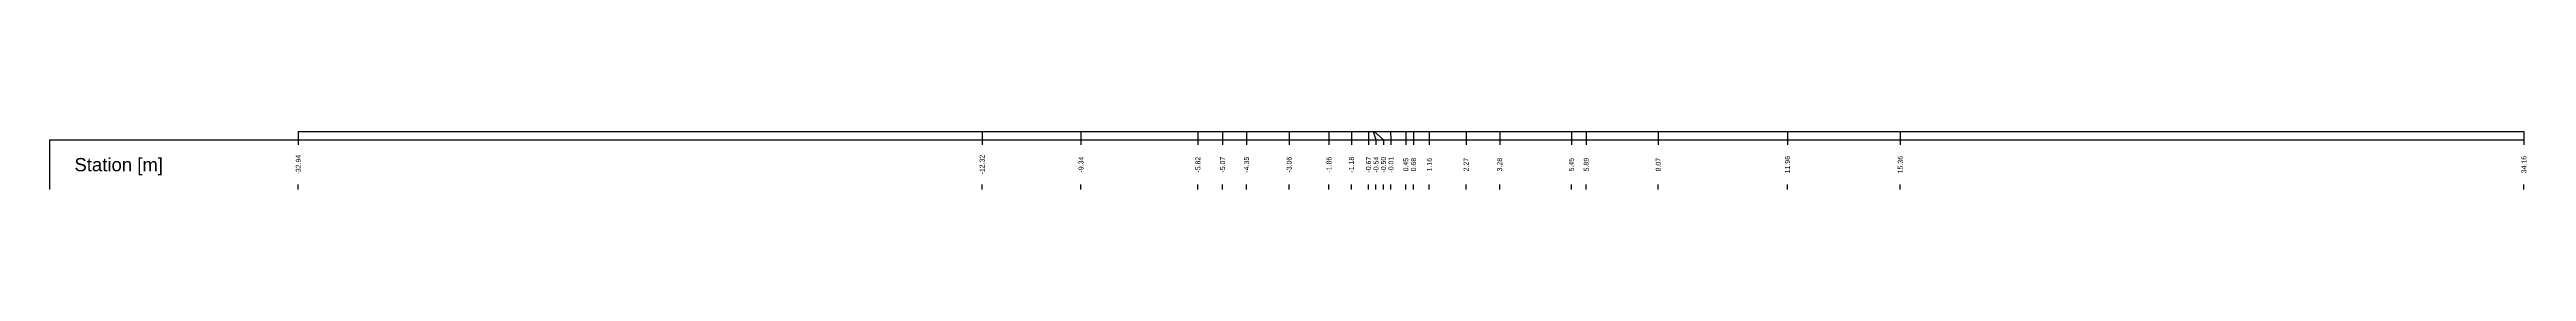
# Model space of a CAD drawing. Header units: millimetres. Extents: x -8 to 79, y -83 to 317.
# Drawn here: x -7.5 to 67.2, y 1.2 to 3 of the extents above; entities that cross this region are included whole.
import ezdxf
from ezdxf.enums import TextEntityAlignment as Align

# ---------------------------------------------------------------- set-up
doc = ezdxf.new("R2010")
doc.units = ezdxf.units.MM
doc.styles.get("Standard").update_dxf_attribs({"font": 'arial.ttf'})

msp = doc.modelspace()

# ---------------------------------------------------------------- linework, layer by layer
at = {"layer": 'band'}
for p, q in [((0, 2.75), (0, 2.6)), ((20.616, 2.75), (20.616, 2.6)), ((23.597, 2.75), (23.597, 2.6)), ((27.121, 2.75), (27.121, 2.6)), ((27.863, 2.75), (27.863, 2.6)), ((28.586, 2.75), (28.586, 2.6)), ((29.872, 2.75), (29.872, 2.6)), ((31.073, 2.75), (31.073, 2.6)), ((31.753, 2.75), (31.753, 2.6)), ((32.266, 2.75), (32.266, 2.6)), ((32.491, 2.75), (32.491, 2.6)), ((32.716, 2.75), (32.716, 2.6)), ((32.941, 2.75), (32.941, 2.6)), ((33.389, 2.75), (33.389, 2.6)), ((33.622, 2.75), (33.622, 2.6)), ((34.099, 2.75), (34.099, 2.6)), ((35.207, 2.75), (35.207, 2.6)), ((36.22, 2.75), (36.22, 2.6)), ((38.382, 2.75), (38.382, 2.6)), ((38.831, 2.75), (38.831, 2.6)), ((41.002, 2.75), (41.002, 2.6)), ((44.898, 2.75), (44.898, 2.6)), ((48.297, 2.75), (48.297, 2.6)), ((67.099, 2.75), (67.099, 2.6)), ((0, 1.25), (0, 1.4)), ((20.616, 1.25), (20.616, 1.4)), ((23.597, 1.25), (23.597, 1.4)), ((27.121, 1.25), (27.121, 1.4)), ((27.863, 1.25), (27.863, 1.4)), ((28.586, 1.25), (28.586, 1.4)), ((29.872, 1.25), (29.872, 1.4)), ((31.073, 1.25), (31.073, 1.4)), ((31.753, 1.25), (31.753, 1.4)), ((32.266, 1.25), (32.266, 1.4)), ((32.491, 1.25), (32.491, 1.4)), ((32.716, 1.25), (32.716, 1.4)), ((32.941, 1.25), (32.941, 1.4)), ((33.389, 1.25), (33.389, 1.4)), ((33.622, 1.25), (33.622, 1.4)), ((34.099, 1.25), (34.099, 1.4)), ((35.207, 1.25), (35.207, 1.4)), ((36.22, 1.25), (36.22, 1.4)), ((38.382, 1.25), (38.382, 1.4)), ((38.831, 1.25), (38.831, 1.4)), ((41.002, 1.25), (41.002, 1.4)), ((44.898, 1.25), (44.898, 1.4)), ((48.297, 1.25), (48.297, 1.4)), ((67.099, 1.25), (67.099, 1.4))]:
    msp.add_line(p, q, dxfattribs=at)
at = {"layer": 'frame'}
for p, q in [((0, 3), (67.099, 3)), ((-7.5, 2.75), (67.099, 2.75)), ((-7.5, 2.75), (-7.5, 1.25))]:
    msp.add_line(p, q, dxfattribs=at)
at = {"layer": 'marker', "color": 253}
for p, q in [((0, 3), (0, 2.75)), ((20.616, 3), (20.616, 2.75)), ((23.597, 3), (23.597, 2.75)), ((27.121, 3), (27.121, 2.75)), ((27.863, 3), (27.863, 2.75)), ((28.586, 3), (28.586, 2.75)), ((29.872, 3), (29.872, 2.75)), ((31.073, 3), (31.073, 2.75)), ((31.753, 3), (31.753, 2.75)), ((32.266, 3), (32.266, 2.75)), ((32.401, 3), (32.491, 2.75)), ((32.438, 3), (32.716, 2.75)), ((32.926, 3), (32.941, 2.75)), ((33.389, 3), (33.389, 2.75)), ((33.622, 3), (33.622, 2.75)), ((34.099, 3), (34.099, 2.75)), ((35.207, 3), (35.207, 2.75)), ((36.22, 3), (36.22, 2.75)), ((38.382, 3), (38.382, 2.75)), ((38.831, 3), (38.831, 2.75)), ((41.002, 3), (41.002, 2.75)), ((44.898, 3), (44.898, 2.75)), ((48.297, 3), (48.297, 2.75)), ((67.099, 3), (67.099, 2.75))]:
    msp.add_line(p, q, dxfattribs=at)

# ---------------------------------------------------------------- texts
for s, p in [('-32.94', (0, 2)), ('-12.32', (20.616, 2)), ('11.96', (44.898, 2)), ('15.36', (48.297, 2)), ('34.16', (67.099, 2)), ('-9.34', (23.597, 2)), ('-5.82', (27.121, 2)), ('-5.07', (27.863, 2)), ('-4.35', (28.586, 2)), ('-3.06', (29.872, 2)), ('-1.86', (31.073, 2)), ('-1.18', (31.753, 2)), ('-0.67', (32.266, 2)), ('-0.54', (32.491, 2)), ('-0.50', (32.716, 2)), ('-0.01', (32.941, 2)), ('0.45', (33.389, 2)), ('0.68', (33.622, 2)), ('1.16', (34.099, 2)), ('2.27', (35.207, 2)), ('3.28', (36.22, 2)), ('5.45', (38.382, 2)), ('5.89', (38.831, 2)), ('8.07', (41.002, 2))]:
    msp.add_text(s, height=0.15, rotation=90).set_placement(p, align=Align.MIDDLE)
msp.add_text('Station [m]', height=0.4).set_placement((-6.75, 2), align=Align.MIDDLE_LEFT)

doc.saveas('drawing.dxf')
